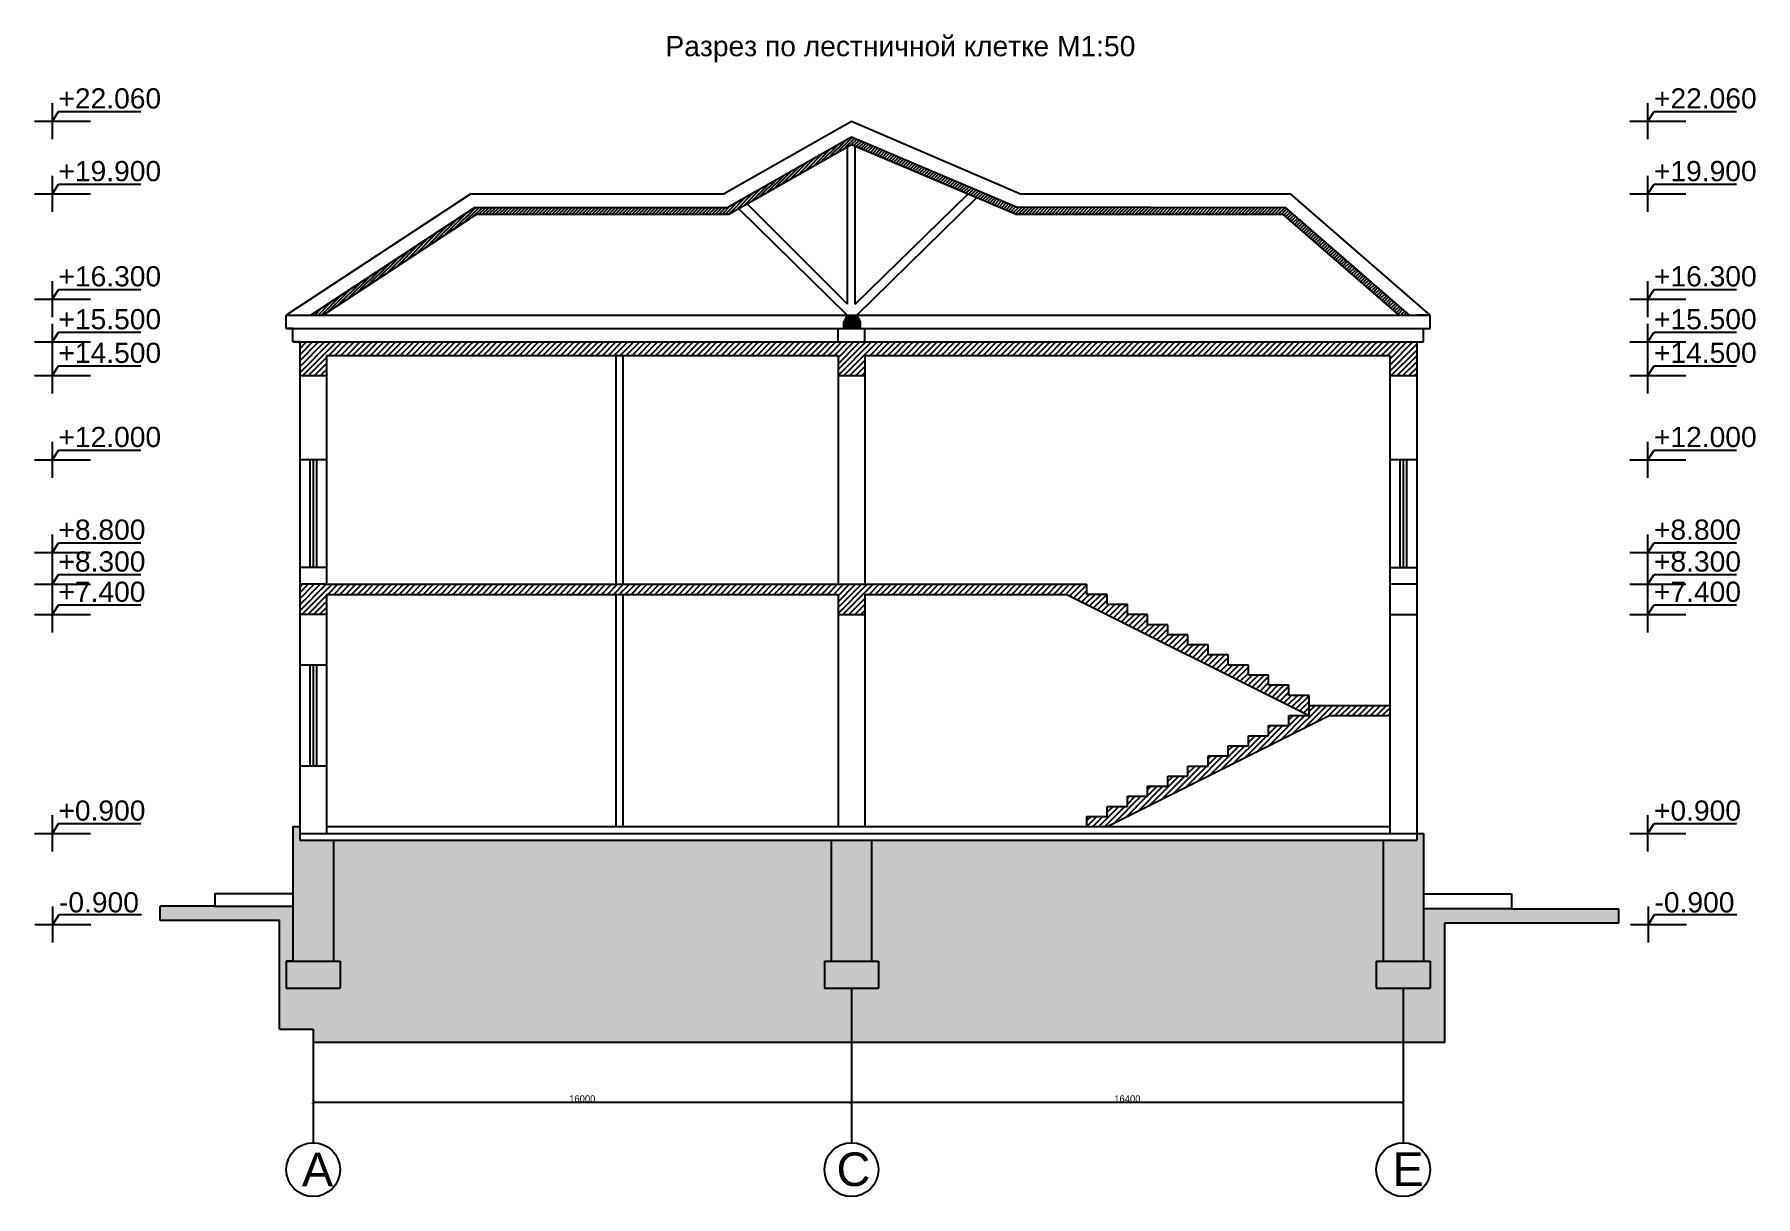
# Model space of a CAD drawing. Header units: millimetres. Extents: x -4280 to 435011, y -161394 to 27828.
# Drawn here: x 104546 to 155704, y -25111 to 9418 of the extents above; entities that cross this region are included whole.
import ezdxf

# ---------------------------------------------------------------- set-up
doc = ezdxf.new("R2010")
doc.units = ezdxf.units.MM
doc.header["$MEASUREMENT"] = 0
for name, color, linetype in [('Fasad bokovoy', 7, 'Continuous'), ('Plan 2', 7, 'Continuous'), ('Razrez', 7, 'Continuous')]:
    doc.layers.add(name, color=color, linetype=linetype)
doc.styles.get("Standard").update_dxf_attribs({"font": 'arial.ttf'})
doc.dimstyles.new('GOST', dxfattribs={"dimtxt": 200, "dimasz": 100, "dimexe": 0.18, "dimexo": 0.06, "dimgap": 3, "dimtad": 1, "dimdec": 0, "dimzin": 0, "dimdsep": 46, "dimtxsty": 'Standard', "dimblk": 'ARCHTICK', "dimcen": 0.09, "dimclrt": 256, "dimadec": 0, "dimazin": 0, "dimtfac": 1, "dimtdec": 0, "dimtofl": 0, "dimtmove": 0, "dimatfit": 3, "dimldrblk": 'ARCHTICK', "dimfxl": 200, "dimfxlon": 1, "dimtolj": 1, "dimtzin": 0, "dimarcsym": 0})

msp = doc.modelspace()

# ---------------------------------------------------------------- texts
at = {"layer": 'Plan 2', "insert": (123302.1, 9370.9), "char_height": 600, "attachment_point": 1}
msp.add_mtext_dynamic_manual_height_columns('Разрез по лестничной клетке М1:50 ', width=14506.654, gutter_width=1, heights=[0], dxfattribs=at)
at = {"layer": 'Razrez', "attachment_point": 1}
for s, width, gutter_width, insert, char_height in [('+22.060', 2021.618, 2, (105259.4, 7817.9), 600), ('+22.060', 2021.618, 2, (152684.1, 7817.9), 600), ('+19.900', 2021.618, 2, (105259.4, 5658.2), 600), ('+19.900', 2021.618, 2, (152684.1, 5658.2), 600), ('+16.300', 2021.618, 2, (105259.4, 2532.9), 600), ('+16.300', 2021.618, 2, (152684.1, 2532.9), 600), ('+15.500', 2021.618, 2, (105259.4, 1258.4), 600), ('+15.500', 2021.618, 2, (152684.1, 1258.4), 600), ('+14.500', 2021.618, 2, (105259.4, 258.2), 600), ('+14.500', 2021.618, 2, (152684.1, 258.2), 600), ('+12.000', 2021.618, 2, (105259.4, -2241.6), 600), ('+12.000', 2021.618, 2, (152684.1, -2241.6), 600), ('+8.800', 2021.618, 2, (105259.4, -4995.7), 600), ('+8.800', 2021.618, 2, (152684.1, -4995.7), 600), ('+8.300', 2021.618, 2, (105259.4, -5941.8), 600), ('+8.300', 2021.618, 2, (152684.1, -5941.8), 600), ('+7.400', 2021.618, 2, (105259.4, -6841.6), 600), ('+7.400', 2021.618, 2, (152684.1, -6841.6), 600), ('+0.900', 2021.618, 2, (105259.4, -13341.6), 600), ('+0.900', 2021.618, 2, (152684.1, -13341.6), 600), ('-0.900', 2021.618, 2, (105275.5, -16067.7), 600), ('-0.900', 2021.618, 2, (152700.2, -16067.7), 600), ('A', 997.302, 1.42, (112495.5, -23810.2), 997.3), ('C', 997.302, 1.42, (128388.5, -23800.7), 997.3), ('E', 997.302, 1.42, (144910.6, -23797.8), 997.3)]:
    msp.add_mtext_dynamic_manual_height_columns(s, width=width, gutter_width=gutter_width, heights=[0], dxfattribs=dict(at, insert=insert, char_height=char_height))

# ---------------------------------------------------------------- blocks, each defined once
blk = doc.blocks.new('_ArchTick')
at = {"color": 0, "linetype": 'ByBlock', "const_width": 0.15}
blk.add_lwpolyline([(-0.5, -0.5), (0.5, 0.5)], dxfattribs=at)
blk = doc.blocks.new('*D328')
at = {"layer": 'Defpoints', "color": 0, "transparency": 16777216}
for p in [(112831, -18919), (128831, -18919), (128831, -22311)]:
    blk.add_point(p, dxfattribs=at)
at = {"layer": 'Razrez', "color": 0, "lineweight": -2, "transparency": 16777216}
for p, q in [((112831, -22111), (112831, -22311)), ((112831, -22311), (128831, -22311)), ((128831, -22111), (128831, -22311))]:
    blk.add_line(p, q, dxfattribs=at)
at = {"layer": 'Razrez', "color": 0, "lineweight": -2, "transparency": 16777216, "xscale": 100, "yscale": 100, "zscale": 100, "rotation": 180}
blk.add_blockref('_ArchTick', (112831, -22311), dxfattribs=at)
at = {"layer": 'Razrez', "color": 0, "lineweight": -2, "transparency": 16777216, "xscale": 100, "yscale": 100, "zscale": 100}
blk.add_blockref('_ArchTick', (128831, -22311), dxfattribs=at)
at = {"layer": 'Razrez', "transparency": 16777216, "insert": (120831, -22206), "char_height": 200, "attachment_point": 5}
blk.add_mtext('\\A1;16000', dxfattribs=at)
blk = doc.blocks.new('*D329')
at = {"layer": 'Defpoints', "color": 0, "transparency": 16777216}
for p in [(128831, -18919), (145231, -18919), (145231, -22311)]:
    blk.add_point(p, dxfattribs=at)
at = {"layer": 'Razrez', "color": 0, "lineweight": -2, "transparency": 16777216}
for p, q in [((128831, -22111), (128831, -22311)), ((128831, -22311), (145231, -22311)), ((145231, -22111), (145231, -22311))]:
    blk.add_line(p, q, dxfattribs=at)
at = {"layer": 'Razrez', "color": 0, "lineweight": -2, "transparency": 16777216, "xscale": 100, "yscale": 100, "zscale": 100, "rotation": 180}
blk.add_blockref('_ArchTick', (128831, -22311), dxfattribs=at)
at = {"layer": 'Razrez', "color": 0, "lineweight": -2, "transparency": 16777216, "xscale": 100, "yscale": 100, "zscale": 100}
blk.add_blockref('_ArchTick', (145231, -22311), dxfattribs=at)
at = {"layer": 'Razrez', "transparency": 16777216, "insert": (137031, -22206), "char_height": 200, "attachment_point": 5}
blk.add_mtext('\\A1;16400', dxfattribs=at)

# ---------------------------------------------------------------- dimensions: what is measured, and where the dimension line sits
at = {"layer": 'Razrez'}
dim = msp.add_linear_dim(base=(128831, -22311.3), p1=(112831, -18919.3), p2=(128831, -18919.3), dimstyle='GOST', dxfattribs=at)
dim.commit()
dim.dimension.update_dxf_attribs({"geometry": '*D328', "text_midpoint": (120831, -22206.2)})
dim = msp.add_linear_dim(base=(145231, -22311.3), p1=(128831, -18919.3), p2=(145231, -18919.3), dimstyle='GOST', override={"dimtmove": 1}, dxfattribs=at)
dim.commit()
dim.dimension.update_dxf_attribs({"geometry": '*D329', "text_midpoint": (137031, -22206.2)})

# ---------------------------------------------------------------- hatches: boundary and pattern name
at = {"layer": 'Fasad bokovoy', "true_color": 0x000000}
h = msp.add_hatch(dxfattribs=at)
h.set_pattern_fill('ANSI31', color=18, scale=560)
h.set_pattern_definition([(45, (-26354.09, 110721.96), (-49.497475, 49.497475), [])])
h.paths.add_polyline_path([(117699, 4080.7), (125185.2, 4080.7), (128831, 6150.5), (133728.6, 4080.7), (141653.4, 4080.7), (145114.9, 1080.7), (145420.3, 1080.7), (141727.7, 4280.9), (133739.1, 4294.6), (128831, 6380.5), (125132.4, 4280.7), (117639.3, 4280.7), (112760.3, 1080.7), (113125, 1080.7)])
h = msp.add_hatch(color=18, dxfattribs=at)
h.dxf.hatch_style = 1
h.paths.add_polyline_path([(128990.2, 1080.7), (128704.3, 1080.7), (128602.5, 877.4), (128602.5, 680.7), (129091.3, 680.7), (129091.3, 877.4)])
h = msp.add_hatch(dxfattribs=at)
h.set_pattern_fill('ANSI31', color=18, scale=1000)
h.set_pattern_definition([(45, (-26354.09, 110721.96), (-88.38835, 88.38835), [])])
h.paths.add_polyline_path([(145631, 280.7), (112431, 280.7), (112431, -719.3), (113231, -719.3), (113231, -119.3), (128431, -119.3), (128431, -719.3), (129231, -719.3), (129231, -119.3), (144831, -119.3), (144831, -719.3), (145631, -719.3)])
h.paths.add_polyline_path([(135831, -6919.3), (113231, -6919.3), (112431, -6919.3), (112431, -7819.3), (113231, -7819.3), (113231, -7219.3), (128431, -7219.3), (128431, -7819.3), (129231, -7819.3), (129231, -7219.3), (135231, -7219.3), (142431, -10819.3), (142431, -10519.3), (142431, -10219.3), (141831, -10219.3), (141831, -9919.3), (141231, -9919.3), (141231, -9619.3), (140631, -9619.3), (140631, -9319.3), (140031, -9319.3), (140031, -9019.3), (139431, -9019.3), (139431, -8719.3), (138831, -8719.3), (138831, -8419.3), (138231, -8419.3), (138231, -8119.3), (137631, -8119.3), (137631, -7819.3), (137031, -7819.3), (137031, -7519.3), (136431, -7519.3), (136431, -7219.3), (135831, -7219.3)])
h = msp.add_hatch(dxfattribs=at)
h.set_pattern_fill('ANSI31', color=18, scale=1000)
h.set_pattern_definition([(45, (2045.94, 110721.96), (-88.38835, 88.38835), [])])
h.paths.add_polyline_path([(142431, -10519.3), (142431, -10819.3), (141831, -10819.3), (141831, -11119.3), (141231, -11119.3), (141231, -11419.3), (140631, -11419.3), (140631, -11719.3), (140031, -11719.3), (140031, -12019.3), (139431, -12019.3), (139431, -12319.3), (138831, -12319.3), (138831, -12619.3), (138231, -12619.3), (138231, -12919.3), (137631, -12919.3), (137631, -13219.3), (137031, -13219.3), (137031, -13519.3), (136431, -13519.3), (136431, -13819.3), (135831, -13819.3), (135831, -14119.3), (136431, -14119.3), (143031, -10819.3), (144831, -10819.3), (144831, -10519.3)])
h = msp.add_hatch(dxfattribs=at)
h.set_pattern_fill('GRAVEL', color=18, scale=560, angle=45)
h.set_pattern_definition([(273.012788, (1935.06, 111403.045), (395.9797975, -6731.656557), [75.3402, -7458.6893]), (229.969741, (1939.021, 111327.81), (4355.777772, 5147.737367), [129.2861, -12799.3179]), (177.510447, (1855.866, 111228.814), (8315.575747, -395.9797975), [91.1613, -9024.9783]), (312.273689, (1800.428, 110975.387), (-7523.616152, 8315.5757468), [117.7333, -11655.5925]), (337.833654, (1879.624, 110888.272), (-6731.656557, 2771.8585823), [115.4468, -11429.249]), (42.273689, (1986.54, 110844.714), (-8315.5757468, -7523.616152), [117.7333, -11655.5925]), (82.69424, (2073.654, 110923.91), (-1187.9393924, -9107.5353417), [155.6962, -15413.9152]), (117.255328, (2093.453, 111078.342), (-5939.696962, 11483.4141265), [146.9933, -14552.34]), (166.429566, (2026.137, 111209.015), (-8315.5757468, 1979.8989873), [118.132, -11695.081]), (220.236358, (1911.303, 111236.734), (4751.75757, 3959.797975), [134.8659, -6608.427]), (267.397438, (1808.348, 111149.618), (-395.9797975, -9107.5353417), [174.4109, -17266.69]), (183.814075, (2196.41, 111363.447), (-5147.737367, -395.979797), [59.5286, -5893.3531]), (216.469234, (2137.01, 111359.488), (5939.696962, 4355.777772), [113.2527, -11212.0464]), (270, (2045.94, 111292.17), (395.9798, -395.9798), [79.1958, -712.7638]), (248.19859, (1970.7, 111311.97), (1187.939392, 2771.858582), [42.6485, -4222.1845]), (336.80141, (1954.86, 111272.37), (-1583.91919, 791.959595), [60.3137, -2955.3786]), (75.963757, (2010.3, 111248.61), (395.979797, 1979.898987), [97.9602, -3167.3728]), (206.56505, (2034.06, 111343.65), (1187.9394, 395.9798), [70.835, -1700.0405]), (61.38954, (1725.192, 111042.704), (2771.858582, 5147.737367), [99.232, -9823.9933]), (115.346176, (1772.71, 111129.82), (2771.858582, -5939.696962), [83.2502, -8241.7483]), (338.19859, (1954.86, 111422.844), (-2771.858582, 1187.939392), [85.2964, -4179.5365]), (28.61046, (2034.056, 111391.166), (-5147.737367, -2771.858582), [99.232, -9823.9933]), (24.443955, (1970.7, 110797.196), (-2771.858582, -1187.939392), [95.6928, -4688.9493]), (339.77514, (2057.815, 110836.794), (-6335.6767594, 2375.878785), [80.1797, -7937.8001]), (111.80141, (2354.8, 111030.824), (-1187.939392, 2771.858582), [85.2964, -4179.5365]), (62.354025, (2323.122, 111110.02), (-3563.818177, -6731.656557), [93.8734, -9293.4372]), (114.443955, (2160.77, 110836.794), (1187.939392, -2771.858582), [47.8464, -4736.7957]), (146.30993, (2331.04, 111007.07), (-1979.89899, 1187.93939), [28.5544, -2826.8965]), (210.96376, (2307.28, 111022.9), (1583.91919, 791.959595), [115.4468, -2193.4924]), (231.009006, (2208.288, 110963.508), (3563.818177, 4355.777772), [106.988, -10591.797]), (348.69007, (2045.94, 111212.98), (-1187.93939, 395.9798), [80.7643, -1938.3444]), (38.157227, (2125.132, 111197.136), (7523.6161518, 5939.696962), [141.0046, -13959.435]), (105.945396, (2236.006, 111284.25), (1187.939392, -4355.777772), [57.6554, -5707.8975]), (135, (2220.17, 111339.7), (-791.9596, 6e-14), [33.6, -526.4]), (165.256437, (2188.49, 110967.468), (4355.777772, -1187.939392), [77.7974, -7701.9712]), (93.012788, (2113.252, 110987.267), (-395.9797975, 6731.656557), [150.6803, -7383.3491]), (45, (2105.33, 111137.74), (0, 791.9596), [145.6, -414.4]), (10.304846, (2208.288, 111240.694), (6731.656557, 1187.9393924), [88.5438, -8765.8336]), (299.054604, (2295.4, 111256.53), (1187.939392, -1979.898987), [81.5371, -3995.3244]), (252.645975, (2335, 111185.256), (-3563.8181772, -11483.4141265), [132.7564, -13142.9055]), (220.426079, (2295.403, 111058.543), (-5543.7171645, -4751.7575696), [140.4474, -13904.2811])])
h.paths.add_polyline_path([(113431, -14519.3), (112431, -14519.3), (112431, -14119.3), (112231, -14119.3), (112231, -18119.3), (113431, -18119.3)])
h.paths.add_polyline_path([(113631, -18919.3), (113631, -18119.3), (112031, -18119.3), (112031, -18919.3)])
h.paths.add_polyline_path([(128231, -18119.3), (129431, -18119.3), (129431, -14519.3), (128231, -14519.3)])
h.paths.add_polyline_path([(128031, -18119.3), (128031, -18919.3), (129631, -18919.3), (129631, -18119.3)])
h.paths.add_polyline_path([(144631, -18119.3), (145831, -18119.3), (145831, -14319.3), (145631, -14319.3), (145631, -14519.3), (144631, -14519.3)])
h.paths.add_polyline_path([(144431, -18119.3), (144431, -18919.3), (146031, -18919.3), (146031, -18119.3)])
at = {"layer": 'Fasad bokovoy', "true_color": 0x939598}
h = msp.add_hatch(dxfattribs=at)
h.set_pattern_fill('EARTH', color=252, scale=2000, angle=45)
h.set_pattern_definition([(45, (-26354.1, 110721.96), (0, 707.1068), [500, -500]), (45, (-26486.67, 110854.54), (0, 707.1068), [500, -500]), (45, (-26619.25, 110987.13), (0, 707.1068), [500, -500]), (135, (-26619.25, 111075.5), (-707.1068, 6e-14), [500, -500]), (135, (-26486.67, 111208.1), (-707.1068, 6e-14), [500, -500]), (135, (-26354.1, 111340.7), (-707.1068, 6e-14), [500, -500])])
h.paths.add_polyline_path([(128031, -18119.3), (128231, -18119.3), (128231, -14519.3), (113431, -14519.3), (113431, -18119.3), (113631, -18119.3), (113631, -18919.3), (112031, -18919.3), (112031, -18119.3), (112231, -18119.3), (112231, -16487.8), (109904.7, -16487.8), (108286.5, -16487.8), (108282.9, -16905.5), (111832.9, -16905.5), (111832.9, -20133.1), (112831, -20133.1), (112831, -20519.3), (128831, -20519.3), (128831, -18919.3), (128031, -18919.3)])
h.paths.add_polyline_path([(144431, -18119.3), (144631, -18119.3), (144631, -14519.3), (129431, -14519.3), (129431, -18119.3), (129631, -18119.3), (129631, -18919.3), (128831, -18919.3), (128831, -20519.3), (145231, -20519.3), (145231, -18919.3), (144431, -18919.3)])
h.paths.add_polyline_path([(146455.5, -16984.7), (151631.4, -16984.7), (151631.4, -16566.1), (148454.3, -16566.1), (145831, -16566.1), (145831, -18119.3), (146031, -18119.3), (146031, -18919.3), (145231, -18919.3), (145231, -20519.3), (146455.5, -20519.3)])

# ---------------------------------------------------------------- linework, layer by layer
at = {"layer": 'Fasad bokovoy'}
for p, q in [((105081.9, 6304.7), (105081.9, 7376.2)), ((152506.6, 6304.7), (152506.6, 7376.2)), ((104545.9, 6840.2), (106208.1, 6840.2)), ((105081.9, 6840.4), (105263.9, 7129.5)), ((105263.9, 7129.5), (107709.9, 7129.5)), ((125026.8, 4680.7), (128831, 6840.4)), ((128831, 6840.4), (133854.9, 4680.7)), ((151970.6, 6840.2), (153632.8, 6840.2)), ((152506.6, 6840.4), (152688.6, 7129.5)), ((152688.6, 7129.5), (155134.6, 7129.5)), ((125132.4, 4280.7), (128831, 6380.5)), ((125185.2, 4080.7), (128831, 6150.5)), ((128831, 6380.5), (133739.1, 4294.6)), ((128831, 6150.5), (133728.6, 4080.7)), ((128717, 1401.2), (128717, 6085.8)), ((105081.9, 4144.9), (105081.9, 5216.5)), ((152506.6, 4144.9), (152506.6, 5216.5)), ((104545.9, 4680.5), (106208.1, 4680.5)), ((105081.9, 4680.7), (105263.9, 4969.8)), ((105263.9, 4969.8), (107709.9, 4969.8)), ((117519.8, 4680.7), (112031, 1080.7)), ((117519.8, 4680.7), (125026.8, 4680.7)), ((133854.9, 4680.7), (141877.2, 4680.7)), ((146031, 1080.7), (141877.2, 4680.7)), ((151970.6, 4680.5), (153632.8, 4680.5)), ((152506.6, 4680.7), (152688.6, 4969.8)), ((152688.6, 4969.8), (155134.6, 4969.8)), ((117639.3, 4280.7), (112760.3, 1080.7)), ((117639.3, 4280.7), (125132.4, 4280.7)), ((133739.1, 4294.6), (141727.7, 4280.9)), ((145420.3, 1080.7), (141727.7, 4280.9)), ((117699, 4080.7), (113125, 1080.7)), ((117699, 4080.7), (125185.2, 4080.7)), ((133728.6, 4080.7), (141653.4, 4080.7)), ((145114.9, 1080.7), (141653.4, 4080.7)), ((105081.9, 1019.7), (105081.9, 2091.2)), ((152506.6, 1019.7), (152506.6, 2091.2)), ((104545.9, 1555.2), (106208.1, 1555.2)), ((105081.9, 1555.5), (105263.9, 1844.5)), ((105263.9, 1844.5), (107709.9, 1844.5)), ((151970.6, 1555.2), (153632.8, 1555.2)), ((152506.6, 1555.5), (152688.6, 1844.5)), ((152688.6, 1844.5), (155134.6, 1844.5)), ((112031, 1080.7), (145631, 1080.7)), ((119431, 1080.7), (141631, 1080.7)), ((128704.3, 1080.7), (128602.5, 877.4)), ((128990.2, 1080.7), (129091.3, 877.4)), ((146031, 1080.7), (145631, 1080.7)), ((105081.9, -254.9), (105081.9, 816.7)), ((105081.9, 280.9), (105263.9, 570)), ((105263.9, 570), (107709.9, 570)), ((128431, 280.7), (128431, 680.7)), ((129231, 280.7), (129231, 680.7)), ((152506.6, -254.9), (152506.6, 816.7)), ((152506.6, 280.9), (152688.6, 570)), ((152688.6, 570), (155134.6, 570)), ((104545.9, 280.7), (106208.1, 280.7)), ((151970.6, 280.7), (153632.8, 280.7)), ((105081.9, -1255.1), (105081.9, -183.5)), ((105081.9, -719.3), (105263.9, -430.2)), ((105263.9, -430.2), (107709.9, -430.2)), ((152506.6, -1255.1), (152506.6, -183.5)), ((152506.6, -719.3), (152688.6, -430.2)), ((152688.6, -430.2), (155134.6, -430.2)), ((104545.9, -719.5), (106208.1, -719.5)), ((151970.6, -719.5), (153632.8, -719.5)), ((105081.9, -3754.9), (105081.9, -2683.3)), ((105081.9, -3219.1), (105263.9, -2930)), ((105263.9, -2930), (107709.9, -2930)), ((152506.6, -3754.9), (152506.6, -2683.3)), ((152506.6, -3219.1), (152688.6, -2930)), ((152688.6, -2930), (155134.6, -2930)), ((104545.9, -3219.3), (106208.1, -3219.3)), ((113231, -3219.3), (112431, -3219.3)), ((145631, -3219.3), (144831, -3219.3)), ((151970.6, -3219.3), (153632.8, -3219.3)), ((105081.9, -6508.9), (105081.9, -5437.4)), ((152506.6, -6508.9), (152506.6, -5437.4)), ((104545.9, -5973.4), (106208.1, -5973.4)), ((105081.9, -5973.2), (105263.9, -5684.1)), ((105263.9, -5684.1), (107709.9, -5684.1)), ((151970.6, -5973.4), (153632.8, -5973.4)), ((152506.6, -5973.2), (152688.6, -5684.1)), ((152688.6, -5684.1), (155134.6, -5684.1)), ((105081.9, -7455.1), (105081.9, -6383.5)), ((105081.9, -6919.3), (105263.9, -6630.2)), ((105263.9, -6630.2), (107709.9, -6630.2)), ((113231, -6419.3), (112431, -6419.3)), ((144831, -6419.3), (145631, -6419.3)), ((152506.6, -7455.1), (152506.6, -6383.5)), ((152506.6, -6919.3), (152688.6, -6630.2)), ((152688.6, -6630.2), (155134.6, -6630.2)), ((104545.9, -6919.5), (106208.1, -6919.5)), ((145631, -6919.3), (144831, -6919.3)), ((151970.6, -6919.5), (153632.8, -6919.5)), ((105081.9, -8354.9), (105081.9, -7283.3)), ((105081.9, -7819.1), (105263.9, -7530)), ((105263.9, -7530), (107709.9, -7530)), ((152506.6, -8354.9), (152506.6, -7283.3)), ((152506.6, -7819.1), (152688.6, -7530)), ((152688.6, -7530), (155134.6, -7530)), ((104545.9, -7819.3), (106208.1, -7819.3)), ((144831, -7819.3), (145631, -7819.3)), ((151970.6, -7819.3), (153632.8, -7819.3)), ((113231, -9319.3), (112431, -9319.3)), ((113231, -12319.3), (112431, -12319.3)), ((105081.9, -14854.9), (105081.9, -13783.3)), ((152506.6, -14854.9), (152506.6, -13783.3)), ((104545.9, -14319.3), (106208.1, -14319.3)), ((105081.9, -14319.1), (105263.9, -14030)), ((105263.9, -14030), (107709.9, -14030)), ((145831, -14319.3), (145831, -16119.3)), ((151970.6, -14319.3), (153632.8, -14319.3)), ((152506.6, -14319.1), (152688.6, -14030)), ((152688.6, -14030), (155134.6, -14030)), ((145831, -16119.3), (148454.3, -16119.3)), ((148454.3, -16119.3), (148454.3, -16566.1)), ((105098, -17559.7), (105098, -16488.1)), ((105098, -17023.9), (105280, -16734.8)), ((105280, -16734.8), (107726, -16734.8)), ((108282.9, -16905.5), (108286.5, -16487.8)), ((109904.7, -16487.8), (112231, -16487.8)), ((148454.3, -16566.1), (145831, -16566.1)), ((148454.3, -16566.1), (151631.4, -16566.1)), ((151631.4, -16566.1), (151631.4, -16984.7)), ((152522.7, -17559.7), (152522.7, -16488.1)), ((152522.7, -17023.9), (152704.7, -16734.8)), ((152704.7, -16734.8), (155150.7, -16734.8)), ((104562, -17024.1), (106224.2, -17024.1)), ((111832.9, -16905.5), (108282.9, -16905.5)), ((111832.9, -20133.1), (111832.9, -16905.5)), ((151631.4, -16984.7), (146455.5, -16984.7)), ((146455.5, -16984.7), (146455.5, -20519.3)), ((151986.7, -17024.1), (153648.9, -17024.1)), ((111832.9, -20133.1), (112831, -20133.1))]:
    msp.add_line(p, q, dxfattribs=at)
at = {"layer": 'Fasad bokovoy', "color": 152, "true_color": 0x2776bb}
for p, q in [((112731, -3219.3), (112731, -6419.3)), ((112831, -3219.3), (112831, -6419.3)), ((112931, -3219.3), (112931, -6419.3)), ((145131, -3219.3), (145131, -6419.3)), ((145231, -3219.3), (145231, -6419.3)), ((145331, -3219.3), (145331, -6419.3)), ((112731, -9319.3), (112731, -12319.3)), ((112831, -9319.3), (112831, -12319.3)), ((112931, -9319.3), (112931, -12319.3))]:
    msp.add_line(p, q, dxfattribs=at)
at = {"layer": 'Fasad bokovoy'}
msp.add_lwpolyline([(112231, -16119.3), (109904.7, -16119.3), (109904.7, -16487.8), (108286.5, -16487.8)], dxfattribs=at)
at = {"layer": 'Razrez'}
for p, q in [((128945.8, 1401.2), (128945.8, 6102)), ((128945.8, 1401.2), (132299.9, 4684.5)), ((128704.3, 1080.7), (125472.9, 4244)), ((128717, 1401.2), (125728, 4388.8)), ((128990.2, 1080.7), (132559.6, 4574.7)), ((112031, 1080.7), (146031, 1080.7)), ((112031, 680.7), (112031, 1080.7)), ((146031, 680.7), (146031, 1080.7)), ((112031, 680.7), (146031, 680.7)), ((112231, 680.7), (112031, 680.7)), ((112231, 280.7), (112231, 680.7)), ((145831, 280.7), (145831, 680.7)), ((145831, 680.7), (146031, 680.7)), ((112231, 280.7), (145631, 280.7)), ((112431, 280.7), (112231, 280.7)), ((112431, 280.7), (112431, -14519.3)), ((145631, 280.7), (145831, 280.7)), ((145631, 280.7), (145631, -14519.3)), ((113231, -119.3), (128431, -119.3)), ((113231, -119.3), (113231, -6919.3)), ((121831, -119.3), (121831, -6919.3)), ((122031, -119.3), (122031, -6919.3)), ((128431, -119.3), (128431, -6919.3)), ((129231, -119.3), (129231, -6919.3)), ((129231, -119.3), (144831, -119.3)), ((144831, -119.3), (144831, -14319.3)), ((112431, -719.3), (113231, -719.3)), ((128431, -719.3), (129231, -719.3)), ((144831, -719.3), (145631, -719.3)), ((113231, -6919.3), (112431, -6919.3)), ((113231, -6919.3), (135831, -6919.3)), ((135831, -7219.3), (135831, -6919.3)), ((113231, -7219.3), (128431, -7219.3)), ((113231, -7219.3), (113231, -14319.3)), ((121831, -7219.3), (121831, -14119.3)), ((122031, -7219.3), (122031, -14119.3)), ((128431, -7219.3), (128431, -14119.3)), ((129231, -7219.3), (129231, -14119.3)), ((129231, -7219.3), (135231, -7219.3)), ((135231, -7219.3), (142431, -10819.3)), ((136431, -7219.3), (135831, -7219.3)), ((136431, -7519.3), (136431, -7219.3)), ((137031, -7519.3), (136431, -7519.3)), ((137031, -7819.3), (137031, -7519.3)), ((113231, -7819.3), (112431, -7819.3)), ((128431, -7819.3), (129231, -7819.3)), ((137631, -7819.3), (137031, -7819.3)), ((137631, -8119.3), (137631, -7819.3)), ((138231, -8119.3), (137631, -8119.3)), ((138231, -8419.3), (138231, -8119.3)), ((138831, -8419.3), (138231, -8419.3)), ((138831, -8719.3), (138831, -8419.3)), ((139431, -8719.3), (138831, -8719.3)), ((139431, -9019.3), (139431, -8719.3)), ((140031, -9019.3), (139431, -9019.3)), ((140031, -9319.3), (140031, -9019.3)), ((140631, -9319.3), (140031, -9319.3)), ((140631, -9619.3), (140631, -9319.3)), ((141231, -9619.3), (140631, -9619.3)), ((141231, -9919.3), (141231, -9619.3)), ((141831, -9919.3), (141231, -9919.3)), ((141831, -10219.3), (141831, -9919.3)), ((142431, -10219.3), (141831, -10219.3)), ((142431, -10519.3), (142431, -10219.3)), ((142431, -10819.3), (142431, -10519.3)), ((142431, -10519.3), (144831, -10519.3)), ((136431, -14119.3), (143031, -10819.3)), ((141231, -11419.3), (141231, -11119.3)), ((141231, -11119.3), (141831, -11119.3)), ((141831, -11119.3), (141831, -10819.3)), ((141831, -10819.3), (142431, -10819.3)), ((143031, -10819.3), (144831, -10819.3)), ((140031, -12019.3), (140031, -11719.3)), ((140031, -11719.3), (140631, -11719.3)), ((140631, -11719.3), (140631, -11419.3)), ((140631, -11419.3), (141231, -11419.3)), ((139431, -12319.3), (139431, -12019.3)), ((139431, -12019.3), (140031, -12019.3)), ((138231, -12919.3), (138231, -12619.3)), ((138231, -12619.3), (138831, -12619.3)), ((138831, -12619.3), (138831, -12319.3)), ((138831, -12319.3), (139431, -12319.3)), ((137031, -13519.3), (137031, -13219.3)), ((137031, -13219.3), (137631, -13219.3)), ((137631, -13219.3), (137631, -12919.3)), ((137631, -12919.3), (138231, -12919.3)), ((136431, -13819.3), (136431, -13519.3)), ((136431, -13519.3), (137031, -13519.3)), ((112231, -14119.3), (112431, -14119.3)), ((112231, -14119.3), (112231, -18119.3)), ((112431, -14119.3), (112431, -14519.3)), ((112431, -14319.3), (145831, -14319.3)), ((113231, -14119.3), (144831, -14119.3)), ((135831, -14119.3), (135831, -13819.3)), ((135831, -13819.3), (136431, -13819.3)), ((145831, -14319.3), (145831, -18119.3)), ((112431, -14519.3), (145631, -14519.3)), ((113431, -14519.3), (113431, -18119.3)), ((128231, -14519.3), (128231, -18119.3)), ((129431, -14519.3), (129431, -18119.3)), ((144631, -14519.3), (144631, -18119.3)), ((112231, -18119.3), (112031, -18119.3)), ((112031, -18119.3), (113631, -18119.3)), ((112031, -18119.3), (112031, -18919.3)), ((113631, -18119.3), (113631, -18919.3)), ((128031, -18119.3), (129631, -18119.3)), ((128031, -18119.3), (128031, -18919.3)), ((128031, -18119.3), (129631, -18119.3)), ((129631, -18119.3), (129631, -18919.3)), ((144431, -18119.3), (144431, -18919.3)), ((144431, -18119.3), (146031, -18119.3)), ((144631, -18119.3), (145831, -18119.3)), ((146031, -18119.3), (146031, -18919.3)), ((146031, -18119.3), (146031, -18919.3)), ((112031, -18919.3), (113631, -18919.3)), ((128031, -18919.3), (129631, -18919.3)), ((128831, -18919.3), (128831, -23511.3)), ((144431, -18919.3), (146031, -18919.3)), ((145231, -18919.3), (145231, -23511.3)), ((112831, -20133.1), (112831, -23511.3)), ((112831, -20519.3), (146476.3, -20519.3))]:
    msp.add_line(p, q, dxfattribs=at)
msp.add_lwpolyline([(129091.3, 877.4), (129091.3, 677.4), (128602.5, 677.4), (128602.5, 877.4)], dxfattribs=at)
for centre in [(112831, -24311.3), (128831, -24311.3), (145231, -24311.3)]:
    msp.add_circle(centre, 800, dxfattribs=at)

msp.set_redraw_order([(e.dxf.handle, doc.entitydb.next_handle()) for e in msp.query("TEXT MTEXT ATTDEF DIMENSION ARC_DIMENSION")])  # texts and dimensions are drawn at this point

doc.saveas('drawing.dxf')
